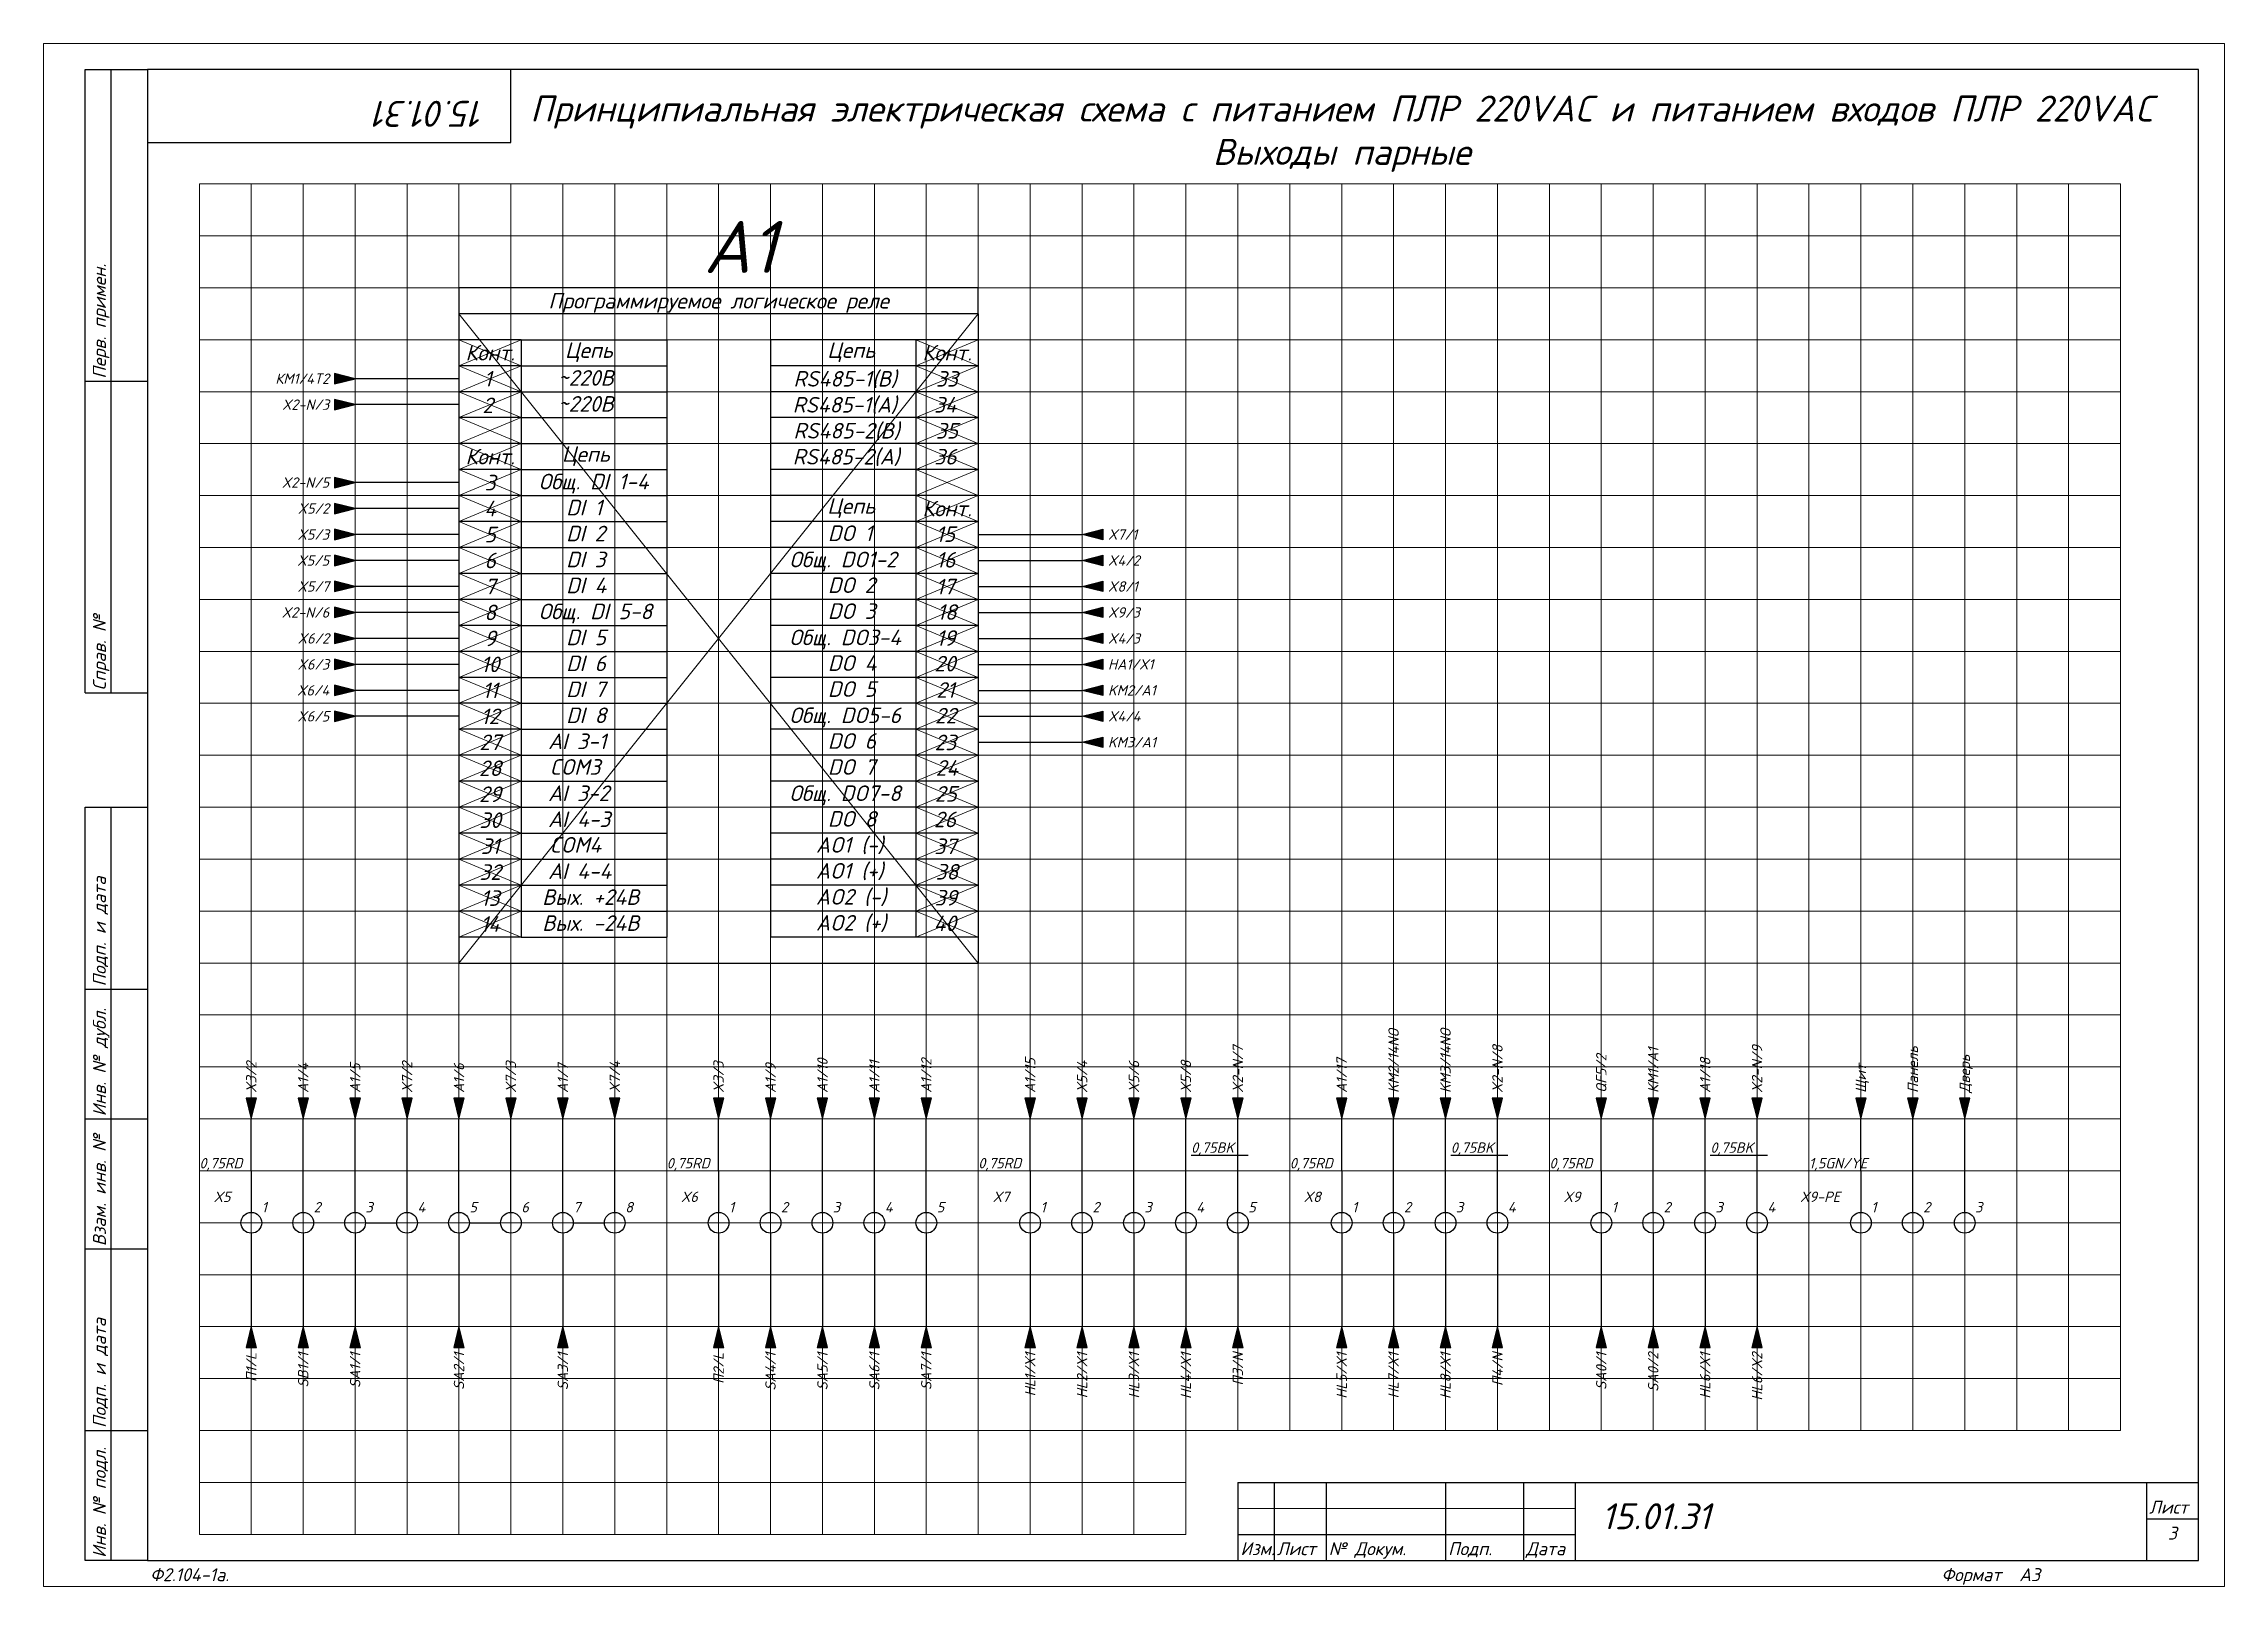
# Paper-space layout 'Эл3' of a CAD drawing. Header units: millimetres. Extents: x 0 to 420, y 0 to 297.
# The model-space entities are those that its viewports show. They can reach past a viewport. Long polylines and large blocks are cut down to what shows.
import ezdxf
from ezdxf.enums import TextEntityAlignment as Align

# ---------------------------------------------------------------- set-up
doc = ezdxf.new("R2010")
doc.units = ezdxf.units.MM
for name, color, linetype, lineweight in [('4', 4, 'Continuous', 15), ('Основная', 7, 'Continuous', 30), ('Тонкая для кабелей', 7, 'Continuous', 15)]:
    doc.layers.add(name, color=color, linetype=linetype, lineweight=lineweight)
doc.layers.add('Привязки', color=2, linetype='Continuous', lineweight=0, plot=False, transparency=0.8)
doc.layers.add('рамка', color=253, linetype='Continuous', lineweight=5, transparency=0.8)
doc.styles.add('текст', font='isocpeui.ttf')

psp = doc.layouts.new('Эл3')

msp = doc.modelspace()

# ---------------------------------------------------------------- texts
at = {"layer": 'Основная', "style": 'текст'}
for s, p in [('Конт.', (6826, 537.5)), ('Конт.', (6914, 537.5)), ('1', (6825.54847, 532.4887)), ('33', (6913.95783, 532.46551)), ('2', (6825.53427, 527.36458)), ('34', (6913.66161, 527.47244)), ('35', (6913.95783, 522.46551)), ('Конт.', (6826, 517.5)), ('36', (6913.66161, 517.47244)), ('3', (6826, 512.5)), ('4', (6826, 507.5)), ('Конт.', (6914, 507.5)), ('15', (6913.68645, 502.56927)), ('5', (6826, 502.5)), ('6', (6826, 497.5)), ('16', (6913.72003, 497.62104)), ('7', (6826, 492.5)), ('17', (6913.66523, 492.47244)), ('8', (6826, 487.5)), ('18', (6913.96145, 487.56927)), ('9', (6826, 482.5)), ('19', (6913.76145, 482.56927)), ('10', (6826, 477.5)), ('20', (6913.58801, 477.64161)), ('11', (6826, 472.5)), ('21', (6913.68645, 472.56927)), ('12', (6826, 467.5)), ('22', (6913.72003, 467.62104)), ('27', (6826, 462.5)), ('23', (6913.66523, 462.47244)), ('28', (6826, 457.5)), ('24', (6913.96145, 457.56927)), ('29', (6826, 452.5)), ('25', (6913.76145, 452.56927)), ('30', (6826, 447.5)), ('26', (6913.58801, 447.64161)), ('31', (6826, 442.5)), ('37', (6913.66523, 442.47244)), ('32', (6826, 437.5)), ('38', (6913.96145, 437.56927)), ('13', (6826, 432.5)), ('39', (6913.76145, 432.56927)), ('14', (6826, 427.5)), ('40', (6913.58801, 427.64161))]:
    msp.add_text(s, height=3, dxfattribs=at).set_placement(p, align=Align.MIDDLE_CENTER)
for s, p in [('Цепь', (6840.41481, 536.5)), ('Цепь', (6890.91878, 536.5)), ('~220B', (6839.0625, 531.15317)), ('RS485-1(B)', (6884.41098, 530.97795)), ('RS485-1(A)', (6884.26098, 525.97795)), ('~220B', (6839.0625, 526.15317)), ('RS485-2(B)', (6884.41098, 520.97795)), ('Цепь', (6839.82518, 516.5)), ('RS485-2(A)', (6884.26098, 515.97795)), ('Общ. DI 1-4', (6835.3665, 511.19201)), ('DI 1', (6840.64471, 506.19201)), ('Цепь', (6890.91878, 506.5)), ('DI 2', (6840.64471, 501.19201)), ('DO 1', (6891.04294, 501.25)), ('DI 3', (6840.64471, 496.19201)), ('Общ. DO1-2', (6883.6427, 496.19201)), ('DI 4', (6840.64471, 491.19201)), ('DO 2', (6891.04294, 491.25)), ('Общ. DI 5-8', (6835.3665, 486.19201)), ('DO 3', (6891.04294, 486.25)), ('DI 5', (6840.64471, 481.19201)), ('Общ. DO3-4', (6883.6427, 481.19201)), ('DI 6', (6840.64471, 476.19201)), ('DO 4', (6891.04294, 476.25)), ('DI 7', (6840.64471, 471.19201)), ('DO 5', (6891.04294, 471.25)), ('DI 8', (6840.64471, 466.19201)), ('Общ. DO5-6', (6883.6427, 466.19201)), ('AI 3-1', (6837.1615, 461.19201)), ('DO 6', (6891.04294, 461.25)), ('COM3', (6837.45772, 456.25)), ('DO 7', (6891.04294, 456.25)), ('AI 3-2', (6837.1615, 451.19201)), ('Общ. DO7-8', (6883.6427, 451.19201)), ('AI 4-3', (6837.1615, 446.19201)), ('DO 8', (6891.04294, 446.25)), ('COM4', (6837.45772, 441.25)), ('AO1 (-)', (6888.74911, 441.25)), ('AI 4-4', (6837.1615, 436.19201)), ('AO1 (+)', (6888.74911, 436.25)), ('Вых. +24В', (6836.02027, 431.19201)), ('AO2 (-)', (6888.74911, 431.25)), ('Вых. -24В', (6836.02027, 426.19201)), ('AO2 (+)', (6888.74911, 426.25))]:
    msp.add_text(s, height=3, dxfattribs=at).set_placement(p)
for s, width, heights, insert, char_height, attachment_point in [('Принципиальная электрическая схема с питанием ПЛР 220VAC и питанием входов ПЛР 220VAC\\PВыходы парные', 333.9398066, [15.99579], (6990.0001, 586.99998), 5, 2), ('Программируемое логическое реле', 84.2365764, [0], (6870, 549), 3, 2), ('КМ1/4T2', 10, [0], (6795, 532.5), 2, 6), ('X2-N/3', 10, [0], (6795, 527.5), 2, 6), ('X2-N/5', 10, [0], (6795, 512.5), 2, 6), ('X5/2', 10, [0], (6795, 507.5), 2, 6), ('X5/3', 10, [0], (6795, 502.5), 2, 6), ('X7/1', 10, [0], (6945, 502.5), 2, 4), ('X5/5', 10, [0], (6795, 497.5), 2, 6), ('X4/2', 10, [0], (6945, 497.5), 2, 4), ('X5/7', 10, [0], (6795, 492.5), 2, 6), ('X8/1', 10, [0], (6945, 492.5), 2, 4), ('X2-N/6', 10, [0], (6795, 487.5), 2, 6), ('X9/3', 10, [0], (6945, 487.5), 2, 4), ('X6/2', 10, [0], (6795, 482.5), 2, 6), ('X4/3', 10, [0], (6945, 482.5), 2, 4), ('X6/3', 10, [0], (6795, 477.5), 2, 6), ('HA1/X1', 10, [0], (6945, 477.5), 2, 4), ('X6/4', 10, [0], (6795, 472.5), 2, 6), ('KM2/A1', 10, [0], (6945, 472.5), 2, 4), ('X6/5', 10, [0], (6795, 467.5), 2, 6), ('X4/4', 10, [0], (6945, 467.5), 2, 4), ('KM3/A1', 10, [0], (6945, 462.5), 2, 4), ('X5', 10, [0], (6776, 374), 2, 9), ('1', 3, [0], (6782, 372), 2, 7), ('2', 3, [0], (6792, 372), 2, 7), ('3', 3, [0], (6802, 372), 2, 7), ('4', 3, [0], (6812, 372), 2, 7), ('5', 3, [0], (6822, 372), 2, 7), ('6', 3, [0], (6832, 372), 2, 7), ('7', 3, [0], (6842, 372), 2, 7), ('8', 3, [0], (6852, 372), 2, 7), ('X6', 10, [0], (6866, 374), 2, 9), ('1', 3, [0], (6872, 372), 2, 7), ('2', 3, [0], (6882, 372), 2, 7), ('3', 3, [0], (6892, 372), 2, 7), ('4', 3, [0], (6902, 372), 2, 7), ('5', 3, [0], (6912, 372), 2, 7), ('X7', 10, [2.17659], (6926, 374), 2, 9), ('1', 3, [0], (6932, 372), 2, 7), ('2', 3, [0], (6942, 372), 2, 7), ('3', 3, [0], (6952, 372), 2, 7), ('4', 3, [0], (6962, 372), 2, 7), ('5', 3, [0], (6972, 372), 2, 7), ('X8', 10, [2.17654], (6986, 374), 2, 9), ('1', 3, [0], (6992, 372), 2, 7), ('2', 3, [0], (7002, 372), 2, 7), ('3', 3, [0], (7012, 372), 2, 7), ('4', 3, [0], (7022, 372), 2, 7), ('X9', 10, [0], (7036, 374), 2, 9), ('1', 3, [0], (7042, 372), 2, 7), ('2', 3, [0], (7052, 372), 2, 7), ('3', 3, [0], (7062, 372), 2, 7), ('4', 3, [0], (7072, 372), 2, 7), ('X9-PE', 10, [0], (7086, 374), 2, 9), ('1', 3, [0], (7092, 372), 2, 7), ('2', 3, [0], (7102, 372), 2, 7), ('3', 3, [0], (7112, 372), 2, 7)]:
    msp.add_mtext_dynamic_manual_height_columns(s, width=width, gutter_width=200, heights=heights, dxfattribs=dict(at, insert=insert, char_height=char_height, attachment_point=attachment_point))
at = {"layer": 'Основная', "insert": (6874.13512, 557.85509), "char_height": 10, "width": 15.4855599, "attachment_point": 5, "style": 'текст'}
msp.add_mtext('А1', dxfattribs=at)
at = {"layer": 'Основная', "char_height": 2, "rotation": 90, "style": 'текст'}
for s, width, insert, attachment_point in [('KM2/14NO', 5.8793103, (6999, 395), 1), ('KM3/14NO', 5.8793103, (7009, 395), 1), ('X2-N/7', 5.8793103, (6969, 395), 1), ('X2-N/8', 5.8793103, (7019, 395), 1), ('КМ1/А1', 5.8793103, (7049, 395), 1), ('X2-N/9', 5.8793103, (7069, 395), 1), ('Панель', 5.8793103, (7099, 395), 1), ('X3/2', 5.8793103, (6779, 395), 1), ('A1/4', 5.8793103, (6789, 395), 1), ('A1/5', 5.8793103, (6799, 395), 1), ('X7/2', 5.8793103, (6809, 395), 1), ('A1/6', 5.8793103, (6819, 395), 1), ('X7/3', 5.8793103, (6829, 395), 1), ('A1/7', 5.8793103, (6839, 395), 1), ('X7/4', 5.8793103, (6849, 395), 1), ('X3/3', 5.8793103, (6869, 395), 1), ('A1/9', 5.8793103, (6879, 395), 1), ('A1/10', 5.8793103, (6889, 395), 1), ('A1/11', 5.8793103, (6899, 395), 1), ('A1/12', 5.8793103, (6909, 395), 1), ('A1/15', 5.8793103, (6929, 395), 1), ('X5/4', 5.8793103, (6939, 395), 1), ('X5/6', 5.8793103, (6949, 395), 1), ('X5/8', 5.8793103, (6959, 395), 1), ('A1/17', 5.8793103, (6989, 395), 1), ('QF5/2', 5.8793103, (7039, 395), 1), ('A1/18', 5.8793103, (7059, 395), 1), ('Щит', 5.8793103, (7089, 395), 1), ('Дверь', 5.8793103, (7109, 395), 1), ('П1/L', 5.8793103, (6781, 345), 9), ('SB1/1', 5.8793103, (6791, 345), 9), ('SA1/1', 5.8793103, (6801, 345), 9), ('SA2/1', 5.8793103, (6821, 345), 9), ('SA3/1', 5.8793103, (6841, 345), 9), ('П2/L', 5.8793103, (6871, 345), 9), ('SA4/1', 5.8793103, (6881, 345), 9), ('SA5/1', 5.8793103, (6891, 345), 9), ('SA6/1', 5.8793103, (6901, 345), 9), ('SA7/1', 5.8793103, (6911, 345), 9), ('HL1/X1', 7.9307531, (6931, 345), 9), ('HL2/X1', 5.8793103, (6941, 345), 9), ('HL3/X1', 5.8793103, (6951, 345), 9), ('HL4/X1', 5.8793103, (6961, 345), 9), ('\\pxt2;П3/N', 5.8793103, (6971, 345), 9), ('HL5/X1', 5.8793103, (6991, 345), 9), ('HL7/X1', 5.8793103, (7001, 345), 9), ('HL8/X1', 5.8793103, (7011, 345), 9), ('П4/N', 5.8793103, (7021, 345), 9), ('SA0/1', 5.8793103, (7041, 345), 9), ('SA0/2', 5.8793103, (7051, 345), 9), ('HL6/X1', 5.8793103, (7061, 345), 9), ('HL6/X2', 7.5063457, (7071, 345), 9)]:
    msp.add_mtext_dynamic_manual_height_columns(s, width=width, gutter_width=200, heights=[0], dxfattribs=dict(at, insert=insert, attachment_point=attachment_point))
at = {"layer": 'Тонкая для кабелей', "char_height": 2, "attachment_point": 7, "style": 'текст'}
for s, insert in [('0,75RD', (6770, 380)), ('0,75RD', (6860, 380)), ('0,75RD', (6920, 380)), ('0,75BK', (6961, 383)), ('0,75RD', (6980, 380)), ('0,75BK', (7011, 383)), ('0,75RD', (7030, 380)), ('0,75BK', (7061, 383)), ('1,5GN/YE', (7080, 380))]:
    msp.add_mtext_dynamic_manual_height_columns(s, width=10, gutter_width=200, heights=[0], dxfattribs=dict(at, insert=insert))

# ---------------------------------------------------------------- blocks, each defined once
blk = doc.blocks.new('*U110')
for p, q in [((8, 232), (8, 292)), ((8, 292), (20, 292)), ((13, 232), (13, 292)), ((90, 292), (90, 292)), ((90, 292), (90, 292)), ((90, 278), (90, 292)), ((90, 292), (90, 292)), ((90, 292), (90, 292)), ((90, 292), (90, 292)), ((20, 278), (90, 278)), ((8, 232), (20, 232)), ((8, 172), (8, 232)), ((13, 172), (13, 232)), ((8, 172), (20, 172)), ((8, 115), (8, 150)), ((8, 150), (20, 150)), ((13, 115), (13, 150)), ((8, 90), (8, 115)), ((8, 115), (20, 115)), ((13, 90), (13, 115)), ((8, 65), (8, 90)), ((8, 90), (20, 90)), ((13, 65), (13, 90)), ((8, 30), (8, 65)), ((8, 65), (20, 65)), ((13, 30), (13, 65)), ((8, 5), (8, 30)), ((8, 30), (20, 30)), ((13, 5), (13, 30)), ((230, 20), (415, 20)), ((230, 20), (230, 5)), ((237, 20), (237, 5)), ((247, 20), (247, 5)), ((270, 20), (270, 5)), ((285, 20), (285, 5)), ((295, 20), (295, 5)), ((405, 20), (405, 5)), ((415, 20), (415, 20)), ((415, 20), (415, 20)), ((405, 13), (415, 13)), ((230, 10), (295, 10)), ((20, 5), (8, 5)), ((230, 5), (295, 5)), ((415, 5), (415, 5)), ((415, 5), (415, 5)), ((415, 5), (415, 5)), ((415, 5), (415, 5)), ((415, 5), (415, 5)), ((415, 5), (415, 5)), ((415, 5), (415, 5))]:
    blk.add_line(p, q)
blk.add_lwpolyline([(20, 5), (415, 5), (415, 292), (20, 292)], close=True)
at = {"layer": '4'}
for p, q in [((230, 15), (295, 15)), ((415, 5), (415, 5)), ((415, 5), (415, 5)), ((415, 5), (415, 5)), ((415, 5), (415, 5)), ((415, 5), (415, 5)), ((415, 5), (415, 5)), ((415, 5), (415, 5)), ((415, 5), (415, 5)), ((415, 5), (415, 5))]:
    blk.add_line(p, q, dxfattribs=at)
at = {"layer": 'Привязки'}
blk.add_lwpolyline([(0, 0), (420, 0), (420, 297), (0, 297)], close=True, dxfattribs=at)
at = {"layer": 'рамка'}
blk.add_lwpolyline([(0, 297), (420, 297), (420, 0), (0, 0)], close=True, dxfattribs=at)
at = {"style": 'текст'}
for s, p in [('Перв. примен.', (12, 232.5)), ('Справ. №', (12, 172.5)), ('Подп. и дата', (12, 115.5)), ('Инв. № дубл.', (12, 90.5)), ('Взам. инв. №', (12, 65.5)), ('Подп. и дата', (12, 30.5)), ('Инв. № подл.', (12, 5.5))]:
    blk.add_text(s, height=2.5, rotation=90, dxfattribs=at).set_placement(p)
for s, height, p in [('Лист', 2.5, (405.5, 14)), ('Изм.', 2.5, (230.5, 6)), ('Лист', 2.5, (237.5, 6)), ('№ Докум.', 2.5, (247.5, 6)), ('Подп.', 2.5, (270.5, 6)), ('Дата', 2.5, (285.5, 6)), ('Ф2.104-1.', 0.005, (20, 4.99)), ('Разраб.', 0.0000135, (415, 5)), ('Пров.', 0.0000135, (415, 5)), ('Т.контр.', 0.0000135, (415, 5)), ('Н.контр.', 0.0000135, (415, 5)), ('Утв.', 0.0000135, (415, 5)), ('Лит.', 0.0000135, (415, 5)), ('Масса', 0.0000135, (415, 5)), ('Масштаб', 0.0000135, (415, 5)), ('Листов', 0.0000135, (415, 5)), ('Ф2.104-1а.', 2.5, (20.5, 1)), ('Формат', 2.5, (365.5, 1)), ('А3', 2.5, (380.5, 1)), ('А4', 0.025, (419.61, 0.01)), ('А2', 0.00833, (419.87, 0)), ('А1', 0.00625, (419.9, 0)), ('А0', 0.005, (419.92, 0))]:
    blk.add_text(s, height=height, dxfattribs=at).set_placement(p)
for tag, p, height in [('12', (90, 292), 0.00000373), ('13', (90, 292), 0.00000373), ('27', (90, 292), 0.00000522), ('29', (105, 249), 3.5), ('ИЗМ2', (230.5, 16), 2.5), ('ЛИСТИЗМ2', (237.5, 16), 2.5), ('№ДОКУМИЗМ2', (247.5, 16), 2.5), ('28', (415, 20), 0.0000438), ('ИЗМ1', (230.5, 11), 2.5), ('ЛИСТИЗМ1', (237.5, 11), 2.5), ('№ДОКУМИЗМ1', (247.5, 11), 2.5), ('ПОДПИЗМ1', (270.5, 11), 2.5), ('ДАТАИЗМ1', (285.5, 11), 2.5), ('ДАТАНКОНТР', (285.5, 11), 2.5), ('ОБОЗНАЧЕНИЕ', (300, 11), 5), ('ДАТАУТВ', (285.5, 6), 2.5), ('РАЗРАБ', (415, 5), 0.0000135), ('ЛИСТОВ', (415, 5), 0.0000135), ('ПРОВ', (415, 5), 0.0000135), ('ТКОНТР', (415, 5), 0.0000135), ('НКОНТР', (415, 5), 0.0000135), ('УТВ', (415, 5), 0.0000135), ('10', (415, 5), 0.0000135), ('11', (415, 5), 0.0000135), ('ПОДПИЗМ2', (415, 5), 0.0000135), ('ДАТАИЗМ2', (415, 5), 0.0000135), ('ИЗМ3', (415, 5), 0.0000135), ('ЛИСТИЗМ3', (415, 5), 0.0000135), ('№ДОКУМИЗМ3', (415, 5), 0.0000135), ('ПОДПИЗМ3', (415, 5), 0.0000135), ('ДАТАИЗМ3', (415, 5), 0.0000135), ('ИЗМ4', (415, 5), 0.0000135), ('ЛИСТИЗМ4', (415, 5), 0.0000135), ('№ДОКУМИЗМ4', (415, 5), 0.0000135), ('ПОДПИЗМ4', (415, 5), 0.0000135), ('ДАТАИЗМ4', (415, 5), 0.0000135), ('ДАТАРАЗРАБ', (415, 5), 0.0000135), ('ДАТАПРОВ', (415, 5), 0.0000135), ('ДАТАТКОНТР', (415, 5), 0.0000135)]:
    blk.add_attdef(tag, p, '', height=height, dxfattribs=at)
for tag, p, height, rotation in [('ОБОЗНАЧЕНИЕ-ВЕРХ', (85, 286), 3.5, 180), ('ПРИМЕНЯЕМОСТЬ', (19, 232.5), 2.5, 90), ('СПРАВ№', (19, 172.5), 2.5, 90), ('ДАТАУЧЁТАДУБЛ', (19, 115.5), 2.5, 90), ('ИНВ№ДУБЛ', (19, 90.5), 2.5, 90), ('ВЗАМИНВ№', (19, 65.5), 2.5, 90), ('ДАТАУЧЁТА', (19, 30.5), 2.5, 90), ('ИНВ№ПОДЛ', (19, 5.5), 2.5, 90)]:
    blk.add_attdef(tag, p, '', height=height, rotation=rotation, dxfattribs=at)
blk.add_attdef('30', text='', height=5, dxfattribs=at).set_placement((355, 34), align=Align.MIDDLE)
for tag, height, p in [('ЛИСТ', 2.5, (410, 9)), ('НАИМЕНОВАНИЕ1', 0.000027, (415, 5)), ('НАИМЕНОВАНИЕ2', 0.0000189, (415, 5)), ('НАИМЕНОВАНИЕ3', 0.0000189, (415, 5)), ('НАИМЕНОВАНИЕ4', 0.0000135, (415, 5)), ('МАССА', 0.0000189, (415, 5)), ('МАСШТАБ', 0.0000189, (415, 5)), ('МАТЕРИАЛ1', 0.0000135, (415, 5)), ('МАТЕРИАЛ2', 0.0000135, (415, 5)), ('МАТЕРИАЛ3', 0.0000135, (415, 5)), ('ПРЕДПРИЯТИЕ1', 0.0000189, (415, 5)), ('ПРЕДПРИЯТИЕ2', 0.0000189, (415, 5)), ('ПРЕДПРИЯТИЕ3', 0.0000189, (415, 5))]:
    blk.add_attdef(tag, text='', height=height, dxfattribs=at).set_placement(p, align=Align.CENTER)
for tag in ['ЛИТЕРА', 'ЛИТЕРА2', 'ЛИТЕРА3']:
    blk.add_attdef(tag, text='', height=0.0000135, dxfattribs=at).set_placement((415, 5), align=Align.RIGHT)
for tag in ['ИНДЕКС', 'ИНДЕКС2', 'ИНДЕКС3']:
    blk.add_attdef(tag, text='', height=0.0000135, dxfattribs=at).set_placement((415, 5), align=Align.TOP_LEFT)

# ---------------------------------------------------------------- hatches: boundary and pattern name
at = {"layer": 'Основная'}
h = msp.add_hatch(color=256, dxfattribs=at)
h.dxf.hatch_style = 1
h.paths.add_polyline_path([(6800, 532.5), (6796, 533.5), (6796, 532.5)])
h.paths.add_polyline_path([(6800, 532.5), (6796, 532.5), (6796, 531.5)])
h = msp.add_hatch(color=256, dxfattribs=at)
h.dxf.hatch_style = 1
h.paths.add_polyline_path([(6800, 527.5), (6796, 528.5), (6796, 527.5)])
h.paths.add_polyline_path([(6800, 527.5), (6796, 527.5), (6796, 526.5)])
h = msp.add_hatch(color=256, dxfattribs=at)
h.dxf.hatch_style = 1
h.paths.add_polyline_path([(6800, 512.5), (6796, 513.5), (6796, 512.5)])
h.paths.add_polyline_path([(6800, 512.5), (6796, 512.5), (6796, 511.5)])
h = msp.add_hatch(color=256, dxfattribs=at)
h.dxf.hatch_style = 1
h.paths.add_polyline_path([(6800, 507.5), (6796, 508.5), (6796, 507.5)])
h.paths.add_polyline_path([(6800, 507.5), (6796, 507.5), (6796, 506.5)])
h = msp.add_hatch(color=256, dxfattribs=at)
h.dxf.hatch_style = 1
h.paths.add_polyline_path([(6800, 502.5), (6796, 503.5), (6796, 502.5)])
h.paths.add_polyline_path([(6800, 502.5), (6796, 502.5), (6796, 501.5)])
h = msp.add_hatch(color=256, dxfattribs=at)
h.dxf.hatch_style = 1
h.paths.add_polyline_path([(6940, 502.5), (6944, 503.5), (6944, 502.5)])
h.paths.add_polyline_path([(6940, 502.5), (6944, 502.5), (6944, 501.5)])
h = msp.add_hatch(color=256, dxfattribs=at)
h.dxf.hatch_style = 1
h.paths.add_polyline_path([(6800, 497.5), (6796, 498.5), (6796, 497.5)])
h.paths.add_polyline_path([(6800, 497.5), (6796, 497.5), (6796, 496.5)])
h = msp.add_hatch(color=256, dxfattribs=at)
h.dxf.hatch_style = 1
h.paths.add_polyline_path([(6940, 497.5), (6944, 498.5), (6944, 497.5)])
h.paths.add_polyline_path([(6940, 497.5), (6944, 497.5), (6944, 496.5)])
h = msp.add_hatch(color=256, dxfattribs=at)
h.dxf.hatch_style = 1
h.paths.add_polyline_path([(6800, 492.5), (6796, 493.5), (6796, 492.5)])
h.paths.add_polyline_path([(6800, 492.5), (6796, 492.5), (6796, 491.5)])
h = msp.add_hatch(color=256, dxfattribs=at)
h.dxf.hatch_style = 1
h.paths.add_polyline_path([(6940, 492.5), (6944, 493.5), (6944, 492.5)])
h.paths.add_polyline_path([(6940, 492.5), (6944, 492.5), (6944, 491.5)])
h = msp.add_hatch(color=256, dxfattribs=at)
h.dxf.hatch_style = 1
h.paths.add_polyline_path([(6800, 487.5), (6796, 488.5), (6796, 487.5)])
h.paths.add_polyline_path([(6800, 487.5), (6796, 487.5), (6796, 486.5)])
h = msp.add_hatch(color=256, dxfattribs=at)
h.dxf.hatch_style = 1
h.paths.add_polyline_path([(6940, 487.5), (6944, 488.5), (6944, 487.5)])
h.paths.add_polyline_path([(6940, 487.5), (6944, 487.5), (6944, 486.5)])
h = msp.add_hatch(color=256, dxfattribs=at)
h.dxf.hatch_style = 1
h.paths.add_polyline_path([(6800, 482.5), (6796, 483.5), (6796, 482.5)])
h.paths.add_polyline_path([(6800, 482.5), (6796, 482.5), (6796, 481.5)])
h = msp.add_hatch(color=256, dxfattribs=at)
h.dxf.hatch_style = 1
h.paths.add_polyline_path([(6940, 482.5), (6944, 483.5), (6944, 482.5)])
h.paths.add_polyline_path([(6940, 482.5), (6944, 482.5), (6944, 481.5)])
h = msp.add_hatch(color=256, dxfattribs=at)
h.dxf.hatch_style = 1
h.paths.add_polyline_path([(6800, 477.5), (6796, 478.5), (6796, 477.5)])
h.paths.add_polyline_path([(6800, 477.5), (6796, 477.5), (6796, 476.5)])
h = msp.add_hatch(color=256, dxfattribs=at)
h.dxf.hatch_style = 1
h.paths.add_polyline_path([(6940, 477.5), (6944, 478.5), (6944, 477.5)])
h.paths.add_polyline_path([(6940, 477.5), (6944, 477.5), (6944, 476.5)])
h = msp.add_hatch(color=256, dxfattribs=at)
h.dxf.hatch_style = 1
h.paths.add_polyline_path([(6800, 472.5), (6796, 473.5), (6796, 472.5)])
h.paths.add_polyline_path([(6800, 472.5), (6796, 472.5), (6796, 471.5)])
h = msp.add_hatch(color=256, dxfattribs=at)
h.dxf.hatch_style = 1
h.paths.add_polyline_path([(6940, 472.5), (6944, 473.5), (6944, 472.5)])
h.paths.add_polyline_path([(6940, 472.5), (6944, 472.5), (6944, 471.5)])
h = msp.add_hatch(color=256, dxfattribs=at)
h.dxf.hatch_style = 1
h.paths.add_polyline_path([(6800, 467.5), (6796, 468.5), (6796, 467.5)])
h.paths.add_polyline_path([(6800, 467.5), (6796, 467.5), (6796, 466.5)])
h = msp.add_hatch(color=256, dxfattribs=at)
h.dxf.hatch_style = 1
h.paths.add_polyline_path([(6940, 467.5), (6944, 468.5), (6944, 467.5)])
h.paths.add_polyline_path([(6940, 467.5), (6944, 467.5), (6944, 466.5)])
h = msp.add_hatch(color=256, dxfattribs=at)
h.dxf.hatch_style = 1
h.paths.add_polyline_path([(6940, 462.5), (6944, 463.5), (6944, 462.5)])
h.paths.add_polyline_path([(6940, 462.5), (6944, 462.5), (6944, 461.5)])
h = msp.add_hatch(color=256, dxfattribs=at)
h.dxf.hatch_style = 1
h.paths.add_polyline_path([(6780, 390), (6781, 394), (6780, 394)])
h.paths.add_polyline_path([(6780, 390), (6780, 394), (6779, 394)])
h = msp.add_hatch(color=256, dxfattribs=at)
h.dxf.hatch_style = 1
h.paths.add_polyline_path([(6790, 390), (6791, 394), (6790, 394)])
h.paths.add_polyline_path([(6790, 390), (6790, 394), (6789, 394)])
h = msp.add_hatch(color=256, dxfattribs=at)
h.dxf.hatch_style = 1
h.paths.add_polyline_path([(6800, 390), (6801, 394), (6800, 394)])
h.paths.add_polyline_path([(6800, 390), (6800, 394), (6799, 394)])
h = msp.add_hatch(color=256, dxfattribs=at)
h.dxf.hatch_style = 1
h.paths.add_polyline_path([(6810, 390), (6811, 394), (6810, 394)])
h.paths.add_polyline_path([(6810, 390), (6810, 394), (6809, 394)])
h = msp.add_hatch(color=256, dxfattribs=at)
h.dxf.hatch_style = 1
h.paths.add_polyline_path([(6820, 390), (6821, 394), (6820, 394)])
h.paths.add_polyline_path([(6820, 390), (6820, 394), (6819, 394)])
h = msp.add_hatch(color=256, dxfattribs=at)
h.dxf.hatch_style = 1
h.paths.add_polyline_path([(6830, 390), (6831, 394), (6830, 394)])
h.paths.add_polyline_path([(6830, 390), (6830, 394), (6829, 394)])
h = msp.add_hatch(color=256, dxfattribs=at)
h.dxf.hatch_style = 1
h.paths.add_polyline_path([(6840, 390), (6841, 394), (6840, 394)])
h.paths.add_polyline_path([(6840, 390), (6840, 394), (6839, 394)])
h = msp.add_hatch(color=256, dxfattribs=at)
h.dxf.hatch_style = 1
h.paths.add_polyline_path([(6850, 390), (6851, 394), (6850, 394)])
h.paths.add_polyline_path([(6850, 390), (6850, 394), (6849, 394)])
h = msp.add_hatch(color=256, dxfattribs=at)
h.dxf.hatch_style = 1
h.paths.add_polyline_path([(6870, 390), (6871, 394), (6870, 394)])
h.paths.add_polyline_path([(6870, 390), (6870, 394), (6869, 394)])
h = msp.add_hatch(color=256, dxfattribs=at)
h.dxf.hatch_style = 1
h.paths.add_polyline_path([(6880, 390), (6881, 394), (6880, 394)])
h.paths.add_polyline_path([(6880, 390), (6880, 394), (6879, 394)])
h = msp.add_hatch(color=256, dxfattribs=at)
h.dxf.hatch_style = 1
h.paths.add_polyline_path([(6890, 390), (6891, 394), (6890, 394)])
h.paths.add_polyline_path([(6890, 390), (6890, 394), (6889, 394)])
h = msp.add_hatch(color=256, dxfattribs=at)
h.dxf.hatch_style = 1
h.paths.add_polyline_path([(6900, 390), (6901, 394), (6900, 394)])
h.paths.add_polyline_path([(6900, 390), (6900, 394), (6899, 394)])
h = msp.add_hatch(color=256, dxfattribs=at)
h.dxf.hatch_style = 1
h.paths.add_polyline_path([(6910, 390), (6911, 394), (6910, 394)])
h.paths.add_polyline_path([(6910, 390), (6910, 394), (6909, 394)])
h = msp.add_hatch(color=256, dxfattribs=at)
h.dxf.hatch_style = 1
h.paths.add_polyline_path([(6930, 390), (6931, 394), (6930, 394)])
h.paths.add_polyline_path([(6930, 390), (6930, 394), (6929, 394)])
h = msp.add_hatch(color=256, dxfattribs=at)
h.dxf.hatch_style = 1
h.paths.add_polyline_path([(6940, 390), (6941, 394), (6940, 394)])
h.paths.add_polyline_path([(6940, 390), (6940, 394), (6939, 394)])
h = msp.add_hatch(color=256, dxfattribs=at)
h.dxf.hatch_style = 1
h.paths.add_polyline_path([(6950, 390), (6951, 394), (6950, 394)])
h.paths.add_polyline_path([(6950, 390), (6950, 394), (6949, 394)])
h = msp.add_hatch(color=256, dxfattribs=at)
h.dxf.hatch_style = 1
h.paths.add_polyline_path([(6960, 390), (6961, 394), (6960, 394)])
h.paths.add_polyline_path([(6960, 390), (6960, 394), (6959, 394)])
h = msp.add_hatch(color=256, dxfattribs=at)
h.dxf.hatch_style = 1
h.paths.add_polyline_path([(6970, 390), (6971, 394), (6970, 394)])
h.paths.add_polyline_path([(6970, 390), (6970, 394), (6969, 394)])
h = msp.add_hatch(color=256, dxfattribs=at)
h.dxf.hatch_style = 1
h.paths.add_polyline_path([(6990, 390), (6991, 394), (6990, 394)])
h.paths.add_polyline_path([(6990, 390), (6990, 394), (6989, 394)])
h = msp.add_hatch(color=256, dxfattribs=at)
h.dxf.hatch_style = 1
h.paths.add_polyline_path([(7000, 390), (7001, 394), (7000, 394)])
h.paths.add_polyline_path([(7000, 390), (7000, 394), (6999, 394)])
h = msp.add_hatch(color=256, dxfattribs=at)
h.dxf.hatch_style = 1
h.paths.add_polyline_path([(7010, 390), (7011, 394), (7010, 394)])
h.paths.add_polyline_path([(7010, 390), (7010, 394), (7009, 394)])
h = msp.add_hatch(color=256, dxfattribs=at)
h.dxf.hatch_style = 1
h.paths.add_polyline_path([(7020, 390), (7021, 394), (7020, 394)])
h.paths.add_polyline_path([(7020, 390), (7020, 394), (7019, 394)])
h = msp.add_hatch(color=256, dxfattribs=at)
h.dxf.hatch_style = 1
h.paths.add_polyline_path([(7040, 390), (7041, 394), (7040, 394)])
h.paths.add_polyline_path([(7040, 390), (7040, 394), (7039, 394)])
h = msp.add_hatch(color=256, dxfattribs=at)
h.dxf.hatch_style = 1
h.paths.add_polyline_path([(7050, 390), (7051, 394), (7050, 394)])
h.paths.add_polyline_path([(7050, 390), (7050, 394), (7049, 394)])
h = msp.add_hatch(color=256, dxfattribs=at)
h.dxf.hatch_style = 1
h.paths.add_polyline_path([(7060, 390), (7061, 394), (7060, 394)])
h.paths.add_polyline_path([(7060, 390), (7060, 394), (7059, 394)])
h = msp.add_hatch(color=256, dxfattribs=at)
h.dxf.hatch_style = 1
h.paths.add_polyline_path([(7070, 390), (7071, 394), (7070, 394)])
h.paths.add_polyline_path([(7070, 390), (7070, 394), (7069, 394)])
h = msp.add_hatch(color=256, dxfattribs=at)
h.dxf.hatch_style = 1
h.paths.add_polyline_path([(7090, 390), (7091, 394), (7090, 394)])
h.paths.add_polyline_path([(7090, 390), (7090, 394), (7089, 394)])
h = msp.add_hatch(color=256, dxfattribs=at)
h.dxf.hatch_style = 1
h.paths.add_polyline_path([(7100, 390), (7101, 394), (7100, 394)])
h.paths.add_polyline_path([(7100, 390), (7100, 394), (7099, 394)])
h = msp.add_hatch(color=256, dxfattribs=at)
h.dxf.hatch_style = 1
h.paths.add_polyline_path([(7110, 390), (7111, 394), (7110, 394)])
h.paths.add_polyline_path([(7110, 390), (7110, 394), (7109, 394)])
h = msp.add_hatch(color=256, dxfattribs=at)
h.dxf.hatch_style = 1
h.paths.add_polyline_path([(6780, 350), (6779, 346), (6780, 346)])
h.paths.add_polyline_path([(6780, 350), (6780, 346), (6781, 346)])
h = msp.add_hatch(color=256, dxfattribs=at)
h.dxf.hatch_style = 1
h.paths.add_polyline_path([(6790, 350), (6789, 346), (6790, 346)])
h.paths.add_polyline_path([(6790, 350), (6790, 346), (6791, 346)])
h = msp.add_hatch(color=256, dxfattribs=at)
h.dxf.hatch_style = 1
h.paths.add_polyline_path([(6800, 350), (6799, 346), (6800, 346)])
h.paths.add_polyline_path([(6800, 350), (6800, 346), (6801, 346)])
h = msp.add_hatch(color=256, dxfattribs=at)
h.dxf.hatch_style = 1
h.paths.add_polyline_path([(6820, 350), (6819, 346), (6820, 346)])
h.paths.add_polyline_path([(6820, 350), (6820, 346), (6821, 346)])
h = msp.add_hatch(color=256, dxfattribs=at)
h.dxf.hatch_style = 1
h.paths.add_polyline_path([(6840, 350), (6839, 346), (6840, 346)])
h.paths.add_polyline_path([(6840, 350), (6840, 346), (6841, 346)])
h = msp.add_hatch(color=256, dxfattribs=at)
h.dxf.hatch_style = 1
h.paths.add_polyline_path([(6870, 350), (6869, 346), (6870, 346)])
h.paths.add_polyline_path([(6870, 350), (6870, 346), (6871, 346)])
h = msp.add_hatch(color=256, dxfattribs=at)
h.dxf.hatch_style = 1
h.paths.add_polyline_path([(6880, 350), (6879, 346), (6880, 346)])
h.paths.add_polyline_path([(6880, 350), (6880, 346), (6881, 346)])
h = msp.add_hatch(color=256, dxfattribs=at)
h.dxf.hatch_style = 1
h.paths.add_polyline_path([(6890, 350), (6889, 346), (6890, 346)])
h.paths.add_polyline_path([(6890, 350), (6890, 346), (6891, 346)])
h = msp.add_hatch(color=256, dxfattribs=at)
h.dxf.hatch_style = 1
h.paths.add_polyline_path([(6900, 350), (6899, 346), (6900, 346)])
h.paths.add_polyline_path([(6900, 350), (6900, 346), (6901, 346)])
h = msp.add_hatch(color=256, dxfattribs=at)
h.dxf.hatch_style = 1
h.paths.add_polyline_path([(6910, 350), (6909, 346), (6910, 346)])
h.paths.add_polyline_path([(6910, 350), (6910, 346), (6911, 346)])
h = msp.add_hatch(color=256, dxfattribs=at)
h.dxf.hatch_style = 1
h.paths.add_polyline_path([(6930, 350), (6929, 346), (6930, 346)])
h.paths.add_polyline_path([(6930, 350), (6930, 346), (6931, 346)])
h = msp.add_hatch(color=256, dxfattribs=at)
h.dxf.hatch_style = 1
h.paths.add_polyline_path([(6940, 350), (6939, 346), (6940, 346)])
h.paths.add_polyline_path([(6940, 350), (6940, 346), (6941, 346)])
h = msp.add_hatch(color=256, dxfattribs=at)
h.dxf.hatch_style = 1
h.paths.add_polyline_path([(6950, 350), (6949, 346), (6950, 346)])
h.paths.add_polyline_path([(6950, 350), (6950, 346), (6951, 346)])
h = msp.add_hatch(color=256, dxfattribs=at)
h.dxf.hatch_style = 1
h.paths.add_polyline_path([(6960, 350), (6959, 346), (6960, 346)])
h.paths.add_polyline_path([(6960, 350), (6960, 346), (6961, 346)])
h = msp.add_hatch(color=256, dxfattribs=at)
h.dxf.hatch_style = 1
h.paths.add_polyline_path([(6970, 350), (6969, 346), (6970, 346)])
h.paths.add_polyline_path([(6970, 350), (6970, 346), (6971, 346)])
h = msp.add_hatch(color=256, dxfattribs=at)
h.dxf.hatch_style = 1
h.paths.add_polyline_path([(6990, 350), (6989, 346), (6990, 346)])
h.paths.add_polyline_path([(6990, 350), (6990, 346), (6991, 346)])
h = msp.add_hatch(color=256, dxfattribs=at)
h.dxf.hatch_style = 1
h.paths.add_polyline_path([(7000, 350), (6999, 346), (7000, 346)])
h.paths.add_polyline_path([(7000, 350), (7000, 346), (7001, 346)])
h = msp.add_hatch(color=256, dxfattribs=at)
h.dxf.hatch_style = 1
h.paths.add_polyline_path([(7010, 350), (7009, 346), (7010, 346)])
h.paths.add_polyline_path([(7010, 350), (7010, 346), (7011, 346)])
h = msp.add_hatch(color=256, dxfattribs=at)
h.dxf.hatch_style = 1
h.paths.add_polyline_path([(7020, 350), (7019, 346), (7020, 346)])
h.paths.add_polyline_path([(7020, 350), (7020, 346), (7021, 346)])
h = msp.add_hatch(color=256, dxfattribs=at)
h.dxf.hatch_style = 1
h.paths.add_polyline_path([(7040, 350), (7039, 346), (7040, 346)])
h.paths.add_polyline_path([(7040, 350), (7040, 346), (7041, 346)])
h = msp.add_hatch(color=256, dxfattribs=at)
h.dxf.hatch_style = 1
h.paths.add_polyline_path([(7050, 350), (7049, 346), (7050, 346)])
h.paths.add_polyline_path([(7050, 350), (7050, 346), (7051, 346)])
h = msp.add_hatch(color=256, dxfattribs=at)
h.dxf.hatch_style = 1
h.paths.add_polyline_path([(7060, 350), (7059, 346), (7060, 346)])
h.paths.add_polyline_path([(7060, 350), (7060, 346), (7061, 346)])
h = msp.add_hatch(color=256, dxfattribs=at)
h.dxf.hatch_style = 1
h.paths.add_polyline_path([(7070, 350), (7069, 346), (7070, 346)])
h.paths.add_polyline_path([(7070, 350), (7070, 346), (7071, 346)])

# ---------------------------------------------------------------- linework, layer by layer
at = {"layer": 'Основная', "ltscale": 100}
msp.add_line((6920, 550), (6820, 550), dxfattribs=at)
at = {"layer": 'Основная'}
for p, q in [((6820, 550), (6820, 545)), ((6920, 545), (6920, 550)), ((6820, 545), (6820, 540)), ((6920, 545), (6920, 540)), ((6820, 540), (6820, 535)), ((6832, 540), (6832, 535)), ((6832, 540), (6860, 540)), ((6860, 540), (6860, 425)), ((6880, 540), (6880, 425)), ((6908, 540), (6880, 540)), ((6908, 540), (6908, 535)), ((6920, 540), (6920, 535)), ((6800, 532.5), (6796, 533.5)), ((6796, 533.5), (6796, 531.5)), ((6820, 535), (6820, 530)), ((6832, 535), (6832, 530)), ((6832, 535), (6860, 535)), ((6908, 535), (6880, 535)), ((6908, 535), (6908, 530)), ((6920, 535), (6920, 530)), ((6796, 531.5), (6800, 532.5)), ((6820, 532.5), (6800, 532.5)), ((6820, 530), (6820, 525)), ((6832, 530), (6832, 525)), ((6832, 530), (6860, 530)), ((6908, 530), (6880, 530)), ((6908, 530), (6908, 525)), ((6920, 530), (6920, 525)), ((6800, 527.5), (6796, 528.5)), ((6796, 528.5), (6796, 526.5)), ((6796, 526.5), (6800, 527.5)), ((6820, 527.5), (6800, 527.5)), ((6820, 525), (6820, 520)), ((6832, 525), (6832, 520)), ((6832, 525), (6860, 525)), ((6908, 525), (6880, 525)), ((6908, 525), (6908, 520)), ((6920, 525), (6920, 520)), ((6820, 520), (6820, 515)), ((6832, 520), (6832, 515)), ((6832, 520), (6860, 520)), ((6908, 520), (6880, 520)), ((6908, 520), (6908, 515)), ((6920, 520), (6920, 515)), ((6800, 512.5), (6796, 513.5)), ((6796, 513.5), (6796, 511.5)), ((6796, 511.5), (6800, 512.5)), ((6820, 512.5), (6800, 512.5)), ((6820, 515), (6820, 510)), ((6832, 515), (6832, 510)), ((6832, 515), (6860, 515)), ((6908, 515), (6880, 515)), ((6908, 515), (6908, 510)), ((6920, 515), (6920, 510)), ((6800, 507.5), (6796, 508.5)), ((6796, 508.5), (6796, 506.5)), ((6820, 510), (6820, 505)), ((6832, 510), (6832, 505)), ((6832, 510), (6860, 510)), ((6908, 510), (6880, 510)), ((6908, 510), (6908, 505)), ((6920, 510), (6920, 505)), ((6796, 506.5), (6800, 507.5)), ((6820, 507.5), (6800, 507.5)), ((6820, 505), (6820, 500)), ((6832, 505), (6832, 500)), ((6832, 505), (6860, 505)), ((6908, 505), (6880, 505)), ((6908, 505), (6908, 500)), ((6920, 505), (6920, 500)), ((6800, 502.5), (6796, 503.5)), ((6796, 503.5), (6796, 501.5)), ((6796, 501.5), (6800, 502.5)), ((6820, 502.5), (6800, 502.5)), ((6820, 500), (6820, 495)), ((6832, 500), (6832, 495)), ((6832, 500), (6860, 500)), ((6908, 500), (6880, 500)), ((6908, 500), (6908, 495)), ((6920, 502.5), (6940, 502.5)), ((6920, 500), (6920, 495)), ((6940, 502.5), (6944, 503.5)), ((6944, 501.5), (6940, 502.5)), ((6944, 503.5), (6944, 501.5)), ((6800, 497.5), (6796, 498.5)), ((6796, 498.5), (6796, 496.5)), ((6796, 496.5), (6800, 497.5)), ((6820, 497.5), (6800, 497.5)), ((6920, 497.5), (6940, 497.5)), ((6940, 497.5), (6944, 498.5)), ((6944, 496.5), (6940, 497.5)), ((6944, 498.5), (6944, 496.5)), ((6800, 492.5), (6796, 493.5)), ((6796, 493.5), (6796, 491.5)), ((6796, 491.5), (6800, 492.5)), ((6820, 492.5), (6800, 492.5)), ((6820, 495), (6820, 490)), ((6832, 495), (6832, 490)), ((6832, 495), (6860, 495)), ((6908, 495), (6880, 495)), ((6908, 495), (6908, 490)), ((6920, 495), (6920, 490)), ((6920, 492.5), (6940, 492.5)), ((6940, 492.5), (6944, 493.5)), ((6944, 491.5), (6940, 492.5)), ((6944, 493.5), (6944, 491.5)), ((6800, 487.5), (6796, 488.5)), ((6796, 488.5), (6796, 486.5)), ((6796, 486.5), (6800, 487.5)), ((6820, 487.5), (6800, 487.5)), ((6820, 490), (6820, 485)), ((6832, 490), (6832, 485)), ((6832, 490), (6860, 490)), ((6908, 490), (6880, 490)), ((6908, 490), (6908, 485)), ((6920, 490), (6920, 485)), ((6920, 487.5), (6940, 487.5)), ((6940, 487.5), (6944, 488.5)), ((6944, 486.5), (6940, 487.5)), ((6944, 488.5), (6944, 486.5)), ((6800, 482.5), (6796, 483.5)), ((6796, 483.5), (6796, 481.5)), ((6820, 485), (6820, 480)), ((6832, 485), (6832, 480)), ((6832, 485), (6860, 485)), ((6908, 485), (6880, 485)), ((6908, 485), (6908, 480)), ((6920, 485), (6920, 480)), ((6940, 482.5), (6944, 483.5)), ((6944, 483.5), (6944, 481.5)), ((6796, 481.5), (6800, 482.5)), ((6820, 482.5), (6800, 482.5)), ((6820, 480), (6820, 475)), ((6832, 480), (6832, 475)), ((6832, 480), (6860, 480)), ((6908, 480), (6880, 480)), ((6908, 480), (6908, 475)), ((6920, 482.5), (6940, 482.5)), ((6920, 480), (6920, 475)), ((6944, 481.5), (6940, 482.5)), ((6800, 477.5), (6796, 478.5)), ((6796, 478.5), (6796, 476.5)), ((6796, 476.5), (6800, 477.5)), ((6820, 477.5), (6800, 477.5)), ((6820, 475), (6820, 470)), ((6832, 475), (6832, 470)), ((6832, 475), (6860, 475)), ((6908, 475), (6880, 475)), ((6908, 475), (6908, 470)), ((6920, 477.5), (6940, 477.5)), ((6920, 475), (6920, 470)), ((6940, 477.5), (6944, 478.5)), ((6944, 476.5), (6940, 477.5)), ((6944, 478.5), (6944, 476.5)), ((6800, 472.5), (6796, 473.5)), ((6796, 473.5), (6796, 471.5)), ((6796, 471.5), (6800, 472.5)), ((6820, 472.5), (6800, 472.5)), ((6920, 472.5), (6940, 472.5)), ((6940, 472.5), (6944, 473.5)), ((6944, 471.5), (6940, 472.5)), ((6944, 473.5), (6944, 471.5)), ((6800, 467.5), (6796, 468.5)), ((6796, 468.5), (6796, 466.5)), ((6796, 466.5), (6800, 467.5)), ((6820, 467.5), (6800, 467.5)), ((6820, 470), (6820, 465)), ((6832, 470), (6832, 465)), ((6832, 470), (6860, 470)), ((6908, 470), (6880, 470)), ((6908, 470), (6908, 465)), ((6920, 470), (6920, 465)), ((6920, 467.5), (6940, 467.5)), ((6940, 467.5), (6944, 468.5)), ((6944, 466.5), (6940, 467.5)), ((6944, 468.5), (6944, 466.5)), ((6820, 465), (6820, 460)), ((6832, 465), (6832, 460)), ((6832, 465), (6860, 465)), ((6908, 465), (6880, 465)), ((6908, 465), (6908, 460)), ((6920, 465), (6920, 460)), ((6920, 462.5), (6940, 462.5)), ((6940, 462.5), (6944, 463.5)), ((6944, 461.5), (6940, 462.5)), ((6944, 463.5), (6944, 461.5)), ((6820, 460), (6820, 455)), ((6832, 460), (6832, 455)), ((6832, 460), (6860, 460)), ((6908, 460), (6880, 460)), ((6908, 460), (6908, 455)), ((6920, 460), (6920, 455)), ((6820, 455), (6820, 450)), ((6832, 455), (6832, 450)), ((6832, 455), (6860, 455)), ((6908, 455), (6880, 455)), ((6908, 455), (6908, 450)), ((6920, 455), (6920, 450)), ((6820, 450), (6820, 445)), ((6832, 450), (6832, 445)), ((6832, 450), (6860, 450)), ((6908, 450), (6880, 450)), ((6908, 450), (6908, 445)), ((6920, 450), (6920, 445)), ((6820, 445), (6820, 440)), ((6832, 445), (6832, 440)), ((6832, 445), (6860, 445)), ((6908, 445), (6880, 445)), ((6908, 445), (6908, 440)), ((6920, 445), (6920, 440)), ((6820, 440), (6820, 435)), ((6832, 440), (6832, 435)), ((6832, 440), (6860, 440)), ((6908, 440), (6880, 440)), ((6908, 440), (6908, 435)), ((6920, 440), (6920, 435)), ((6820, 435), (6820, 430)), ((6832, 435), (6832, 430)), ((6832, 435), (6860, 435)), ((6908, 435), (6880, 435)), ((6908, 435), (6908, 430)), ((6920, 435), (6920, 430)), ((6820, 430), (6820, 425)), ((6832, 430), (6832, 425)), ((6832, 430), (6860, 430)), ((6908, 430), (6880, 430)), ((6908, 430), (6908, 425)), ((6920, 430), (6920, 425)), ((6820, 425), (6820, 420)), ((6832, 425), (6860, 425)), ((6908, 425), (6880, 425)), ((6920, 425), (6920, 420)), ((6820, 420), (6920, 420)), ((6779, 394), (6780, 390)), ((6781, 394), (6779, 394)), ((6780, 390), (6781, 394)), ((6789, 394), (6790, 390)), ((6791, 394), (6789, 394)), ((6790, 390), (6791, 394)), ((6799, 394), (6800, 390)), ((6801, 394), (6799, 394)), ((6800, 390), (6801, 394)), ((6809, 394), (6810, 390)), ((6811, 394), (6809, 394)), ((6810, 390), (6811, 394)), ((6819, 394), (6820, 390)), ((6821, 394), (6819, 394)), ((6820, 390), (6821, 394)), ((6829, 394), (6830, 390)), ((6831, 394), (6829, 394)), ((6830, 390), (6831, 394)), ((6839, 394), (6840, 390)), ((6841, 394), (6839, 394)), ((6840, 390), (6841, 394)), ((6849, 394), (6850, 390)), ((6851, 394), (6849, 394)), ((6850, 390), (6851, 394)), ((6869, 394), (6870, 390)), ((6871, 394), (6869, 394)), ((6870, 390), (6871, 394)), ((6879, 394), (6880, 390)), ((6881, 394), (6879, 394)), ((6880, 390), (6881, 394)), ((6889, 394), (6890, 390)), ((6891, 394), (6889, 394)), ((6890, 390), (6891, 394)), ((6899, 394), (6900, 390)), ((6901, 394), (6899, 394)), ((6900, 390), (6901, 394)), ((6909, 394), (6910, 390)), ((6911, 394), (6909, 394)), ((6910, 390), (6911, 394)), ((6929, 394), (6930, 390)), ((6931, 394), (6929, 394)), ((6930, 390), (6931, 394)), ((6939, 394), (6940, 390)), ((6941, 394), (6939, 394)), ((6940, 390), (6941, 394)), ((6949, 394), (6950, 390)), ((6951, 394), (6949, 394)), ((6950, 390), (6951, 394)), ((6959, 394), (6960, 390)), ((6961, 394), (6959, 394)), ((6960, 390), (6961, 394)), ((6969, 394), (6970, 390)), ((6971, 394), (6969, 394)), ((6970, 390), (6971, 394)), ((6989, 394), (6990, 390)), ((6991, 394), (6989, 394)), ((6990, 390), (6991, 394)), ((6999, 394), (7000, 390)), ((7001, 394), (6999, 394)), ((7000, 390), (7001, 394)), ((7009, 394), (7010, 390)), ((7011, 394), (7009, 394)), ((7010, 390), (7011, 394)), ((7019, 394), (7020, 390)), ((7021, 394), (7019, 394)), ((7020, 390), (7021, 394)), ((7039, 394), (7040, 390)), ((7041, 394), (7039, 394)), ((7040, 390), (7041, 394)), ((7049, 394), (7050, 390)), ((7051, 394), (7049, 394)), ((7050, 390), (7051, 394)), ((7059, 394), (7060, 390)), ((7061, 394), (7059, 394)), ((7060, 390), (7061, 394)), ((7069, 394), (7070, 390)), ((7071, 394), (7069, 394)), ((7070, 390), (7071, 394)), ((7089, 394), (7090, 390)), ((7091, 394), (7089, 394)), ((7090, 390), (7091, 394)), ((7099, 394), (7100, 390)), ((7101, 394), (7099, 394)), ((7100, 390), (7101, 394)), ((7109, 394), (7110, 390)), ((7111, 394), (7109, 394)), ((7110, 390), (7111, 394)), ((6780, 380), (6780, 390)), ((6790, 380), (6790, 390)), ((6800, 380), (6800, 390)), ((6810, 380), (6810, 390)), ((6820, 380), (6820, 390)), ((6830, 380), (6830, 390)), ((6840, 380), (6840, 390)), ((6850, 380), (6850, 390)), ((6870, 380), (6870, 390)), ((6880, 380), (6880, 390)), ((6890, 380), (6890, 390)), ((6900, 380), (6900, 390)), ((6910, 380), (6910, 390)), ((6930, 380), (6930, 390)), ((6940, 380), (6940, 390)), ((6950, 380), (6950, 390)), ((6960, 380), (6960, 390)), ((6970, 380), (6970, 390)), ((6990, 380), (6990, 390)), ((7000, 380), (7000, 390)), ((7010, 380), (7010, 390)), ((7020, 380), (7020, 390)), ((7040, 380), (7040, 390)), ((7050, 380), (7050, 390)), ((7060, 380), (7060, 390)), ((7070, 380), (7070, 390)), ((7090, 380), (7090, 390)), ((7100, 380), (7100, 390)), ((7110, 380), (7110, 390)), ((6961, 383), (6972, 383)), ((7011, 383), (7022, 383)), ((7061, 383), (7072, 383)), ((6780, 380), (6780, 372)), ((6790, 372), (6790, 380)), ((6800, 372), (6800, 380)), ((6810, 372), (6810, 380)), ((6820, 372), (6820, 380)), ((6830, 372), (6830, 380)), ((6840, 372), (6840, 380)), ((6850, 372), (6850, 380)), ((6870, 380), (6870, 372)), ((6880, 372), (6880, 380)), ((6890, 372), (6890, 380)), ((6900, 372), (6900, 380)), ((6910, 372), (6910, 380)), ((6930, 380), (6930, 372)), ((6940, 372), (6940, 380)), ((6950, 372), (6950, 380)), ((6960, 372), (6960, 380)), ((6970, 372), (6970, 380)), ((6990, 380), (6990, 372)), ((7000, 372), (7000, 380)), ((7010, 372), (7010, 380)), ((7020, 372), (7020, 380)), ((7040, 380), (7040, 372)), ((7050, 372), (7050, 380)), ((7060, 372), (7060, 380)), ((7070, 372), (7070, 380)), ((7090, 380), (7090, 372)), ((7100, 372), (7100, 380)), ((7110, 372), (7110, 380)), ((6802, 370), (6808, 370)), ((6822, 370), (6828, 370)), ((6842, 370), (6848, 370)), ((6780, 368), (6780, 350)), ((6790, 368), (6790, 350)), ((6800, 368), (6800, 350)), ((6820, 368), (6820, 350)), ((6840, 368), (6840, 350)), ((6870, 368), (6870, 350)), ((6880, 368), (6880, 350)), ((6890, 368), (6890, 350)), ((6900, 368), (6900, 350)), ((6910, 368), (6910, 350)), ((6930, 368), (6930, 350)), ((6940, 368), (6940, 350)), ((6950, 368), (6950, 350)), ((6960, 368), (6960, 350)), ((6970, 368), (6970, 350)), ((6990, 368), (6990, 350)), ((7000, 368), (7000, 350)), ((7010, 368), (7010, 350)), ((7020, 368), (7020, 350)), ((7040, 368), (7040, 360)), ((7050, 368), (7050, 360)), ((7060, 368), (7060, 360)), ((7070, 368), (7070, 360)), ((7040, 360), (7040, 350)), ((7050, 360), (7050, 350)), ((7060, 360), (7060, 350)), ((7070, 360), (7070, 350)), ((6780, 350), (6779, 346)), ((6781, 346), (6780, 350)), ((6790, 350), (6789, 346)), ((6791, 346), (6790, 350)), ((6800, 350), (6799, 346)), ((6801, 346), (6800, 350)), ((6820, 350), (6819, 346)), ((6821, 346), (6820, 350)), ((6840, 350), (6839, 346)), ((6841, 346), (6840, 350)), ((6870, 350), (6869, 346)), ((6871, 346), (6870, 350)), ((6880, 350), (6879, 346)), ((6881, 346), (6880, 350)), ((6890, 350), (6889, 346)), ((6891, 346), (6890, 350)), ((6900, 350), (6899, 346)), ((6901, 346), (6900, 350)), ((6910, 350), (6909, 346)), ((6911, 346), (6910, 350)), ((6930, 350), (6929, 346)), ((6931, 346), (6930, 350)), ((6940, 350), (6939, 346)), ((6941, 346), (6940, 350)), ((6950, 350), (6949, 346)), ((6951, 346), (6950, 350)), ((6960, 350), (6959, 346)), ((6961, 346), (6960, 350)), ((6970, 350), (6969, 346)), ((6971, 346), (6970, 350)), ((6990, 350), (6989, 346)), ((6991, 346), (6990, 350)), ((7000, 350), (6999, 346)), ((7001, 346), (7000, 350)), ((7010, 350), (7009, 346)), ((7011, 346), (7010, 350)), ((7020, 350), (7019, 346)), ((7021, 346), (7020, 350)), ((7040, 350), (7039, 346)), ((7041, 346), (7040, 350)), ((7050, 350), (7049, 346)), ((7051, 346), (7050, 350)), ((7060, 350), (7059, 346)), ((7061, 346), (7060, 350)), ((7070, 350), (7069, 346)), ((7071, 346), (7070, 350)), ((6779, 346), (6781, 346)), ((6789, 346), (6791, 346)), ((6799, 346), (6801, 346)), ((6819, 346), (6821, 346)), ((6839, 346), (6841, 346)), ((6869, 346), (6871, 346)), ((6879, 346), (6881, 346)), ((6889, 346), (6891, 346)), ((6899, 346), (6901, 346)), ((6909, 346), (6911, 346)), ((6929, 346), (6931, 346)), ((6939, 346), (6941, 346)), ((6949, 346), (6951, 346)), ((6959, 346), (6961, 346)), ((6969, 346), (6971, 346)), ((6989, 346), (6991, 346)), ((6999, 346), (7001, 346)), ((7009, 346), (7011, 346)), ((7019, 346), (7021, 346)), ((7039, 346), (7041, 346)), ((7049, 346), (7051, 346)), ((7059, 346), (7061, 346)), ((7069, 346), (7071, 346))]:
    msp.add_line(p, q, dxfattribs=at)
at = {"layer": 'Основная', "ltscale": 0.05}
for p, q in [((6920, 545), (6820, 545)), ((6832, 540), (6820, 540)), ((6920, 540), (6908, 540)), ((6832, 535), (6820, 535)), ((6920, 535), (6908, 535)), ((6832, 530), (6820, 530)), ((6920, 530), (6908, 530)), ((6832, 525), (6820, 525)), ((6920, 525), (6908, 525)), ((6832, 520), (6820, 520)), ((6920, 520), (6908, 520)), ((6832, 515), (6820, 515)), ((6920, 515), (6908, 515)), ((6832, 510), (6820, 510)), ((6920, 510), (6908, 510)), ((6832, 505), (6820, 505)), ((6920, 505), (6908, 505)), ((6832, 500), (6820, 500)), ((6920, 500), (6908, 500)), ((6832, 495), (6820, 495)), ((6920, 495), (6908, 495)), ((6832, 490), (6820, 490)), ((6920, 490), (6908, 490)), ((6832, 485), (6820, 485)), ((6920, 485), (6908, 485)), ((6832, 480), (6820, 480)), ((6920, 480), (6908, 480)), ((6832, 475), (6820, 475)), ((6920, 475), (6908, 475)), ((6832, 470), (6820, 470)), ((6920, 470), (6908, 470)), ((6832, 465), (6820, 465)), ((6920, 465), (6908, 465)), ((6832, 460), (6820, 460)), ((6920, 460), (6908, 460)), ((6832, 455), (6820, 455)), ((6920, 455), (6908, 455)), ((6832, 450), (6820, 450)), ((6920, 450), (6908, 450)), ((6832, 445), (6820, 445)), ((6920, 445), (6908, 445)), ((6832, 440), (6820, 440)), ((6920, 440), (6908, 440)), ((6832, 435), (6820, 435)), ((6920, 435), (6908, 435)), ((6832, 430), (6820, 430)), ((6920, 430), (6908, 430)), ((6832, 425), (6820, 425)), ((6920, 425), (6908, 425))]:
    msp.add_line(p, q, dxfattribs=at)
at = {"layer": 'Основная'}
for centre in [(6780, 370), (6790, 370), (6800, 370), (6810, 370), (6820, 370), (6830, 370), (6840, 370), (6850, 370), (6870, 370), (6880, 370), (6890, 370), (6900, 370), (6910, 370), (6930, 370), (6940, 370), (6950, 370), (6960, 370), (6970, 370), (6990, 370), (7000, 370), (7010, 370), (7020, 370), (7040, 370), (7050, 370), (7060, 370), (7070, 370), (7090, 370), (7100, 370), (7110, 370)]:
    msp.add_circle(centre, 2, dxfattribs=at)
at = {"layer": 'Привязки'}
for p, q in [((6770, 570), (7140, 570)), ((6770, 310), (6770, 570)), ((6780, 570), (6780, 310)), ((6790, 570), (6790, 310)), ((6800, 570), (6800, 310)), ((6810, 570), (6810, 310)), ((6820, 570), (6820, 310)), ((6830, 570), (6830, 310)), ((6840, 570), (6840, 310)), ((6850, 570), (6850, 310)), ((6860, 570), (6860, 310)), ((6870, 570), (6870, 310)), ((6880, 570), (6880, 310)), ((6890, 570), (6890, 310)), ((6900, 570), (6900, 310)), ((6910, 570), (6910, 310)), ((6920, 570), (6920, 310)), ((6930, 570), (6930, 310)), ((6940, 570), (6940, 310)), ((6950, 570), (6950, 310)), ((6960, 570), (6960, 330)), ((6970, 570), (6970, 330)), ((6980, 570), (6980, 330)), ((6990, 570), (6990, 330)), ((7000, 570), (7000, 330)), ((7010, 570), (7010, 330)), ((7020, 570), (7020, 330)), ((7030, 570), (7030, 330)), ((7040, 570), (7040, 330)), ((7050, 570), (7050, 330)), ((7060, 570), (7060, 330)), ((7070, 570), (7070, 330)), ((7080, 570), (7080, 330)), ((7090, 570), (7090, 330)), ((7100, 570), (7100, 330)), ((7110, 570), (7110, 330)), ((7120, 570), (7120, 330)), ((7130, 570), (7130, 330)), ((7140, 570), (7140, 330)), ((6770, 560), (7140, 560)), ((6770, 550), (7140, 550)), ((6820, 420), (6920, 545)), ((6820, 545), (6920, 420)), ((6770, 540), (7140, 540)), ((6820, 535), (6832, 540)), ((6820, 540), (6832, 535)), ((6908, 535), (6920, 540)), ((6908, 540), (6920, 535)), ((6820, 530), (6832, 535)), ((6820, 535), (6832, 530)), ((6908, 530), (6920, 535)), ((6908, 535), (6920, 530)), ((6770, 530), (7140, 530)), ((6820, 525), (6832, 530)), ((6820, 530), (6832, 525)), ((6908, 525), (6920, 530)), ((6908, 530), (6920, 525)), ((6820, 520), (6832, 525)), ((6820, 525), (6832, 520)), ((6908, 520), (6920, 525)), ((6908, 525), (6920, 520)), ((6770, 520), (7140, 520)), ((6820, 515), (6832, 520)), ((6820, 520), (6832, 515)), ((6908, 515), (6920, 520)), ((6908, 520), (6920, 515)), ((6820, 510), (6832, 515)), ((6820, 515), (6832, 510)), ((6908, 510), (6920, 515)), ((6908, 515), (6920, 510)), ((6770, 510), (7140, 510)), ((6820, 505), (6832, 510)), ((6820, 510), (6832, 505)), ((6908, 505), (6920, 510)), ((6908, 510), (6920, 505)), ((6820, 500), (6832, 505)), ((6820, 505), (6832, 500)), ((6908, 500), (6920, 505)), ((6908, 505), (6920, 500)), ((6770, 500), (7140, 500)), ((6820, 495), (6832, 500)), ((6820, 500), (6832, 495)), ((6908, 495), (6920, 500)), ((6908, 500), (6920, 495)), ((6820, 490), (6832, 495)), ((6820, 495), (6832, 490)), ((6908, 490), (6920, 495)), ((6908, 495), (6920, 490)), ((6770, 490), (7140, 490)), ((6820, 485), (6832, 490)), ((6820, 490), (6832, 485)), ((6908, 485), (6920, 490)), ((6908, 490), (6920, 485)), ((6820, 480), (6832, 485)), ((6820, 485), (6832, 480)), ((6908, 480), (6920, 485)), ((6908, 485), (6920, 480)), ((6770, 480), (7140, 480)), ((6820, 475), (6832, 480)), ((6820, 480), (6832, 475)), ((6908, 475), (6920, 480)), ((6908, 480), (6920, 475)), ((6820, 470), (6832, 475)), ((6820, 475), (6832, 470)), ((6908, 470), (6920, 475)), ((6908, 475), (6920, 470)), ((6770, 470), (7140, 470)), ((6820, 465), (6832, 470)), ((6820, 470), (6832, 465)), ((6908, 465), (6920, 470)), ((6908, 470), (6920, 465)), ((6820, 460), (6832, 465)), ((6820, 465), (6832, 460)), ((6908, 460), (6920, 465)), ((6908, 465), (6920, 460)), ((6770, 460), (7140, 460)), ((6820, 455), (6832, 460)), ((6820, 460), (6832, 455)), ((6908, 455), (6920, 460)), ((6908, 460), (6920, 455)), ((6820, 450), (6832, 455)), ((6820, 455), (6832, 450)), ((6908, 450), (6920, 455)), ((6908, 455), (6920, 450)), ((6770, 450), (7140, 450)), ((6820, 445), (6832, 450)), ((6820, 450), (6832, 445)), ((6908, 445), (6920, 450)), ((6908, 450), (6920, 445)), ((6820, 440), (6832, 445)), ((6820, 445), (6832, 440)), ((6908, 440), (6920, 445)), ((6908, 445), (6920, 440)), ((6770, 440), (7140, 440)), ((6820, 435), (6832, 440)), ((6820, 440), (6832, 435)), ((6908, 435), (6920, 440)), ((6908, 440), (6920, 435)), ((6820, 430), (6832, 435)), ((6820, 435), (6832, 430)), ((6908, 430), (6920, 435)), ((6908, 435), (6920, 430)), ((6770, 430), (7140, 430)), ((6820, 425), (6832, 430)), ((6820, 430), (6832, 425)), ((6908, 425), (6920, 430)), ((6908, 430), (6920, 425)), ((6770, 420), (7140, 420)), ((6770, 410), (7140, 410)), ((6770, 400), (7140, 400)), ((6770, 390), (7140, 390)), ((6770, 380), (7140, 380)), ((6770, 370), (7140, 370)), ((6770, 360), (7140, 360)), ((6770, 350), (7140, 350)), ((6770, 340), (7140, 340)), ((6770, 330), (6960, 330)), ((7140, 330), (6960, 330)), ((6960, 330), (6960, 310)), ((6770, 320), (6960, 320)), ((6960, 310), (6770, 310))]:
    msp.add_line(p, q, dxfattribs=at)
at = {"layer": 'Тонкая для кабелей'}
for p, q in [((6852, 380), (6770, 380)), ((6912, 380), (6860, 380)), ((6962, 380), (6920, 380)), ((7012, 380), (6980, 380)), ((7062, 380), (7030, 380)), ((7112, 380), (7080, 380))]:
    msp.add_line(p, q, dxfattribs=at)

# ---------------------------------------------------------------- block references
ref = msp.add_blockref('*U110', (6320, 300))
ref.add_attrib('ОБОЗНАЧЕНИЕ', '15.01.31', (6620, 311), dxfattribs={"height": 5, "style": 'текст'})
ref.add_attrib('ОБОЗНАЧЕНИЕ-ВЕРХ', '15.01.31', (6405, 586), dxfattribs={"height": 5, "rotation": 180, "style": 'текст'})
ref.add_attrib('НАИМЕНОВАНИЕ1', 'Система', dxfattribs={"height": 0.0000189, "style": 'текст'}).set_placement((6734.99954, 305.00017), align=Align.CENTER)
ref.add_attrib('НАИМЕНОВАНИЕ2', 'автоматического управления', dxfattribs={"height": 0.0000189, "style": 'текст'}).set_placement((6734.99954, 305.00014), align=Align.CENTER)
ref.add_attrib('НАИМЕНОВАНИЕ3', 'уровнем', dxfattribs={"height": 0.0000189, "style": 'текст'}).set_placement((6734.99954, 305.00011), align=Align.CENTER)
ref.add_attrib('РАЗРАБ', 'Соловьев И. П.', (6734.99909, 305.00014), dxfattribs={"height": 0.0000108, "style": 'текст'})
ref.add_attrib('ЛИСТОВ', '3', (6734.99992, 305.00009), dxfattribs={"height": 0.0000135, "style": 'текст'})
ref.add_attrib('ЛИСТ', '2', dxfattribs={"height": 2.5, "style": 'текст'}).set_placement((6730, 309), align=Align.CENTER)
ref.add_attrib('МАТЕРИАЛ2', 'Принципиальная электрическая схема', dxfattribs={"height": 0.0000135, "style": 'текст'}).set_placement((6734.99954, 305.00003), align=Align.CENTER)
ref.add_attrib('ПРЕДПРИЯТИЕ1', 'ФГБОУ ДПО "Институт', dxfattribs={"height": 0.0000108, "style": 'текст'}).set_placement((6734.99986, 305.00006), align=Align.CENTER)
ref.add_attrib('ПРЕДПРИЯТИЕ2', 'развития профессионального', dxfattribs={"height": 0.0000108, "style": 'текст'}).set_placement((6734.99986, 305.00003), align=Align.CENTER)
ref.add_attrib('ПРЕДПРИЯТИЕ3', 'образования"', dxfattribs={"height": 0.0000108, "style": 'текст'}).set_placement((6734.99986, 305.00001), align=Align.CENTER)
ref = msp.add_blockref('*U110', (6740, 300))
ref.add_attrib('ОБОЗНАЧЕНИЕ', '15.01.31', (7040, 311), dxfattribs={"height": 5, "style": 'текст'})
ref.add_attrib('ОБОЗНАЧЕНИЕ-ВЕРХ', '15.01.31', (6825, 586), dxfattribs={"height": 5, "rotation": 180, "style": 'текст'})
ref.add_attrib('НАИМЕНОВАНИЕ1', 'Система', dxfattribs={"height": 0.0000189, "style": 'текст'}).set_placement((7154.99954, 305.00017), align=Align.CENTER)
ref.add_attrib('НАИМЕНОВАНИЕ2', 'автоматического управления', dxfattribs={"height": 0.0000189, "style": 'текст'}).set_placement((7154.99954, 305.00014), align=Align.CENTER)
ref.add_attrib('НАИМЕНОВАНИЕ3', 'уровнем', dxfattribs={"height": 0.0000189, "style": 'текст'}).set_placement((7154.99954, 305.00011), align=Align.CENTER)
ref.add_attrib('РАЗРАБ', 'Соловьев И. П.', (7154.99909, 305.00014), dxfattribs={"height": 0.0000108, "style": 'текст'})
ref.add_attrib('ЛИСТОВ', '3', (7154.99992, 305.00009), dxfattribs={"height": 0.0000135, "style": 'текст'})
ref.add_attrib('ЛИСТ', '3', dxfattribs={"height": 2.5, "style": 'текст'}).set_placement((7150, 309), align=Align.CENTER)
ref.add_attrib('МАТЕРИАЛ2', 'Принципиальная электрическая схема', dxfattribs={"height": 0.0000135, "style": 'текст'}).set_placement((7154.99954, 305.00003), align=Align.CENTER)
ref.add_attrib('ПРЕДПРИЯТИЕ1', 'ФГБОУ ДПО "Институт', dxfattribs={"height": 0.0000108, "style": 'текст'}).set_placement((7154.99986, 305.00006), align=Align.CENTER)
ref.add_attrib('ПРЕДПРИЯТИЕ2', 'развития профессионального', dxfattribs={"height": 0.0000108, "style": 'текст'}).set_placement((7154.99986, 305.00003), align=Align.CENTER)
ref.add_attrib('ПРЕДПРИЯТИЕ3', 'образования"', dxfattribs={"height": 0.0000108, "style": 'текст'}).set_placement((7154.99986, 305.00001), align=Align.CENTER)
ref = msp.add_blockref('*U110', (7160, 300))
ref.add_attrib('ОБОЗНАЧЕНИЕ', '15.01.31', (7460, 311), dxfattribs={"height": 5, "style": 'текст'})
ref.add_attrib('ОБОЗНАЧЕНИЕ-ВЕРХ', '15.01.31', (7245, 586), dxfattribs={"height": 5, "rotation": 180, "style": 'текст'})
ref.add_attrib('НАИМЕНОВАНИЕ1', 'Система', dxfattribs={"height": 0.0000189, "style": 'текст'}).set_placement((7574.99954, 305.00017), align=Align.CENTER)
ref.add_attrib('НАИМЕНОВАНИЕ2', 'автоматического управления', dxfattribs={"height": 0.0000189, "style": 'текст'}).set_placement((7574.99954, 305.00014), align=Align.CENTER)
ref.add_attrib('НАИМЕНОВАНИЕ3', 'уровнем', dxfattribs={"height": 0.0000189, "style": 'текст'}).set_placement((7574.99954, 305.00011), align=Align.CENTER)
ref.add_attrib('РАЗРАБ', 'Соловьев И. П.', (7574.99909, 305.00014), dxfattribs={"height": 0.0000108, "style": 'текст'})
ref.add_attrib('ЛИСТОВ', '3', (7574.99992, 305.00009), dxfattribs={"height": 0.0000135, "style": 'текст'})
ref.add_attrib('ЛИСТ', '4', dxfattribs={"height": 2.5, "style": 'текст'}).set_placement((7570, 309), align=Align.CENTER)
ref.add_attrib('МАТЕРИАЛ2', 'Принципиальная электрическая схема', dxfattribs={"height": 0.0000135, "style": 'текст'}).set_placement((7574.99954, 305.00003), align=Align.CENTER)
ref.add_attrib('ПРЕДПРИЯТИЕ1', 'ФГБОУ ДПО "Институт', dxfattribs={"height": 0.0000108, "style": 'текст'}).set_placement((7574.99986, 305.00006), align=Align.CENTER)
ref.add_attrib('ПРЕДПРИЯТИЕ2', 'развития профессионального', dxfattribs={"height": 0.0000108, "style": 'текст'}).set_placement((7574.99986, 305.00003), align=Align.CENTER)
ref.add_attrib('ПРЕДПРИЯТИЕ3', 'образования"', dxfattribs={"height": 0.0000108, "style": 'текст'}).set_placement((7574.99986, 305.00001), align=Align.CENTER)
ref = msp.add_blockref('*U110', (6320, 3))
ref.add_attrib('ОБОЗНАЧЕНИЕ', '15.01.31-1-2024', (6620, 14), dxfattribs={"height": 5, "style": 'текст'})
ref.add_attrib('ОБОЗНАЧЕНИЕ-ВЕРХ', '15.01.31-1-2024', (6405, 289), dxfattribs={"height": 3.5, "rotation": 180, "style": 'текст'})
ref.add_attrib('НАИМЕНОВАНИЕ1', 'Система', dxfattribs={"height": 0.0000189, "style": 'текст'}).set_placement((6734.99954, 8.00017), align=Align.CENTER)
ref.add_attrib('НАИМЕНОВАНИЕ2', 'автоматического управления', dxfattribs={"height": 0.0000189, "style": 'текст'}).set_placement((6734.99954, 8.00014), align=Align.CENTER)
ref.add_attrib('НАИМЕНОВАНИЕ3', 'уровнем', dxfattribs={"height": 0.0000189, "style": 'текст'}).set_placement((6734.99954, 8.00011), align=Align.CENTER)
ref.add_attrib('РАЗРАБ', 'Соловьев И. П.', (6734.99909, 8.00014), dxfattribs={"height": 0.0000108, "style": 'текст'})
ref.add_attrib('ЛИСТОВ', '3', (6734.99992, 8.00009), dxfattribs={"height": 0.0000135, "style": 'текст'})
ref.add_attrib('ЛИСТ', '2', dxfattribs={"height": 2.5, "style": 'текст'}).set_placement((6730, 12), align=Align.CENTER)
ref.add_attrib('МАТЕРИАЛ2', 'Принципиальная электрическая схема', dxfattribs={"height": 0.0000135, "style": 'текст'}).set_placement((6734.99954, 8.00003), align=Align.CENTER)
ref.add_attrib('ПРЕДПРИЯТИЕ1', 'ФГБОУ ДПО "Институт', dxfattribs={"height": 0.0000108, "style": 'текст'}).set_placement((6734.99986, 8.00006), align=Align.CENTER)
ref.add_attrib('ПРЕДПРИЯТИЕ2', 'развития профессионального', dxfattribs={"height": 0.0000108, "style": 'текст'}).set_placement((6734.99986, 8.00003), align=Align.CENTER)
ref.add_attrib('ПРЕДПРИЯТИЕ3', 'образования"', dxfattribs={"height": 0.0000108, "style": 'текст'}).set_placement((6734.99986, 8.00001), align=Align.CENTER)
ref = msp.add_blockref('*U110', (6740, 3))
ref.add_attrib('ОБОЗНАЧЕНИЕ', '15.01.31-1-2024', (7040, 14), dxfattribs={"height": 5, "style": 'текст'})
ref.add_attrib('ОБОЗНАЧЕНИЕ-ВЕРХ', '15.01.31-1-2024', (6825, 289), dxfattribs={"height": 3.5, "rotation": 180, "style": 'текст'})
ref.add_attrib('НАИМЕНОВАНИЕ1', 'Система', dxfattribs={"height": 0.0000189, "style": 'текст'}).set_placement((7154.99954, 8.00017), align=Align.CENTER)
ref.add_attrib('НАИМЕНОВАНИЕ2', 'автоматического управления', dxfattribs={"height": 0.0000189, "style": 'текст'}).set_placement((7154.99954, 8.00014), align=Align.CENTER)
ref.add_attrib('НАИМЕНОВАНИЕ3', 'уровнем', dxfattribs={"height": 0.0000189, "style": 'текст'}).set_placement((7154.99954, 8.00011), align=Align.CENTER)
ref.add_attrib('РАЗРАБ', 'Соловьев И. П.', (7154.99909, 8.00014), dxfattribs={"height": 0.0000108, "style": 'текст'})
ref.add_attrib('ЛИСТОВ', '3', (7154.99992, 8.00009), dxfattribs={"height": 0.0000135, "style": 'текст'})
ref.add_attrib('ЛИСТ', '3', dxfattribs={"height": 2.5, "style": 'текст'}).set_placement((7150, 12), align=Align.CENTER)
ref.add_attrib('МАТЕРИАЛ2', 'Принципиальная электрическая схема', dxfattribs={"height": 0.0000135, "style": 'текст'}).set_placement((7154.99954, 8.00003), align=Align.CENTER)
ref.add_attrib('ПРЕДПРИЯТИЕ1', 'ФГБОУ ДПО "Институт', dxfattribs={"height": 0.0000108, "style": 'текст'}).set_placement((7154.99986, 8.00006), align=Align.CENTER)
ref.add_attrib('ПРЕДПРИЯТИЕ2', 'развития профессионального', dxfattribs={"height": 0.0000108, "style": 'текст'}).set_placement((7154.99986, 8.00003), align=Align.CENTER)
ref.add_attrib('ПРЕДПРИЯТИЕ3', 'образования"', dxfattribs={"height": 0.0000108, "style": 'текст'}).set_placement((7154.99986, 8.00001), align=Align.CENTER)
ref = msp.add_blockref('*U110', (7160, 3))
ref.add_attrib('ОБОЗНАЧЕНИЕ', '15.01.31-1-2024', (7460, 14), dxfattribs={"height": 5, "style": 'текст'})
ref.add_attrib('ОБОЗНАЧЕНИЕ-ВЕРХ', '15.01.31-1-2024', (7245, 289), dxfattribs={"height": 3.5, "rotation": 180, "style": 'текст'})
ref.add_attrib('НАИМЕНОВАНИЕ1', 'Система', dxfattribs={"height": 0.0000189, "style": 'текст'}).set_placement((7574.99954, 8.00017), align=Align.CENTER)
ref.add_attrib('НАИМЕНОВАНИЕ2', 'автоматического управления', dxfattribs={"height": 0.0000189, "style": 'текст'}).set_placement((7574.99954, 8.00014), align=Align.CENTER)
ref.add_attrib('НАИМЕНОВАНИЕ3', 'уровнем', dxfattribs={"height": 0.0000189, "style": 'текст'}).set_placement((7574.99954, 8.00011), align=Align.CENTER)
ref.add_attrib('РАЗРАБ', 'Соловьев И. П.', (7574.99909, 8.00014), dxfattribs={"height": 0.0000108, "style": 'текст'})
ref.add_attrib('ЛИСТОВ', '3', (7574.99992, 8.00009), dxfattribs={"height": 0.0000135, "style": 'текст'})
ref.add_attrib('ЛИСТ', '4', dxfattribs={"height": 2.5, "style": 'текст'}).set_placement((7570, 12), align=Align.CENTER)
ref.add_attrib('МАТЕРИАЛ2', 'Принципиальная электрическая схема', dxfattribs={"height": 0.0000135, "style": 'текст'}).set_placement((7574.99954, 8.00003), align=Align.CENTER)
ref.add_attrib('ПРЕДПРИЯТИЕ1', 'ФГБОУ ДПО "Институт', dxfattribs={"height": 0.0000108, "style": 'текст'}).set_placement((7574.99986, 8.00006), align=Align.CENTER)
ref.add_attrib('ПРЕДПРИЯТИЕ2', 'развития профессионального', dxfattribs={"height": 0.0000108, "style": 'текст'}).set_placement((7574.99986, 8.00003), align=Align.CENTER)
ref.add_attrib('ПРЕДПРИЯТИЕ3', 'образования"', dxfattribs={"height": 0.0000108, "style": 'текст'}).set_placement((7574.99986, 8.00001), align=Align.CENTER)

msp.set_redraw_order([(e.dxf.handle, doc.entitydb.next_handle()) for e in msp.query("TEXT MTEXT ATTDEF DIMENSION ARC_DIMENSION")])  # texts and dimensions are drawn at this point

# ---------------------------------------------------------------- viewports
at = {"layer": 'Основная', "view_target_point": (10397.19296, 3616.94449)}
psp.add_viewport(center=(210, 148.5), size=(420, 297), view_center_point=(-3447.19076, -3168.44292), view_height=297.0031219, dxfattribs=at)

doc.saveas('drawing.dxf')
